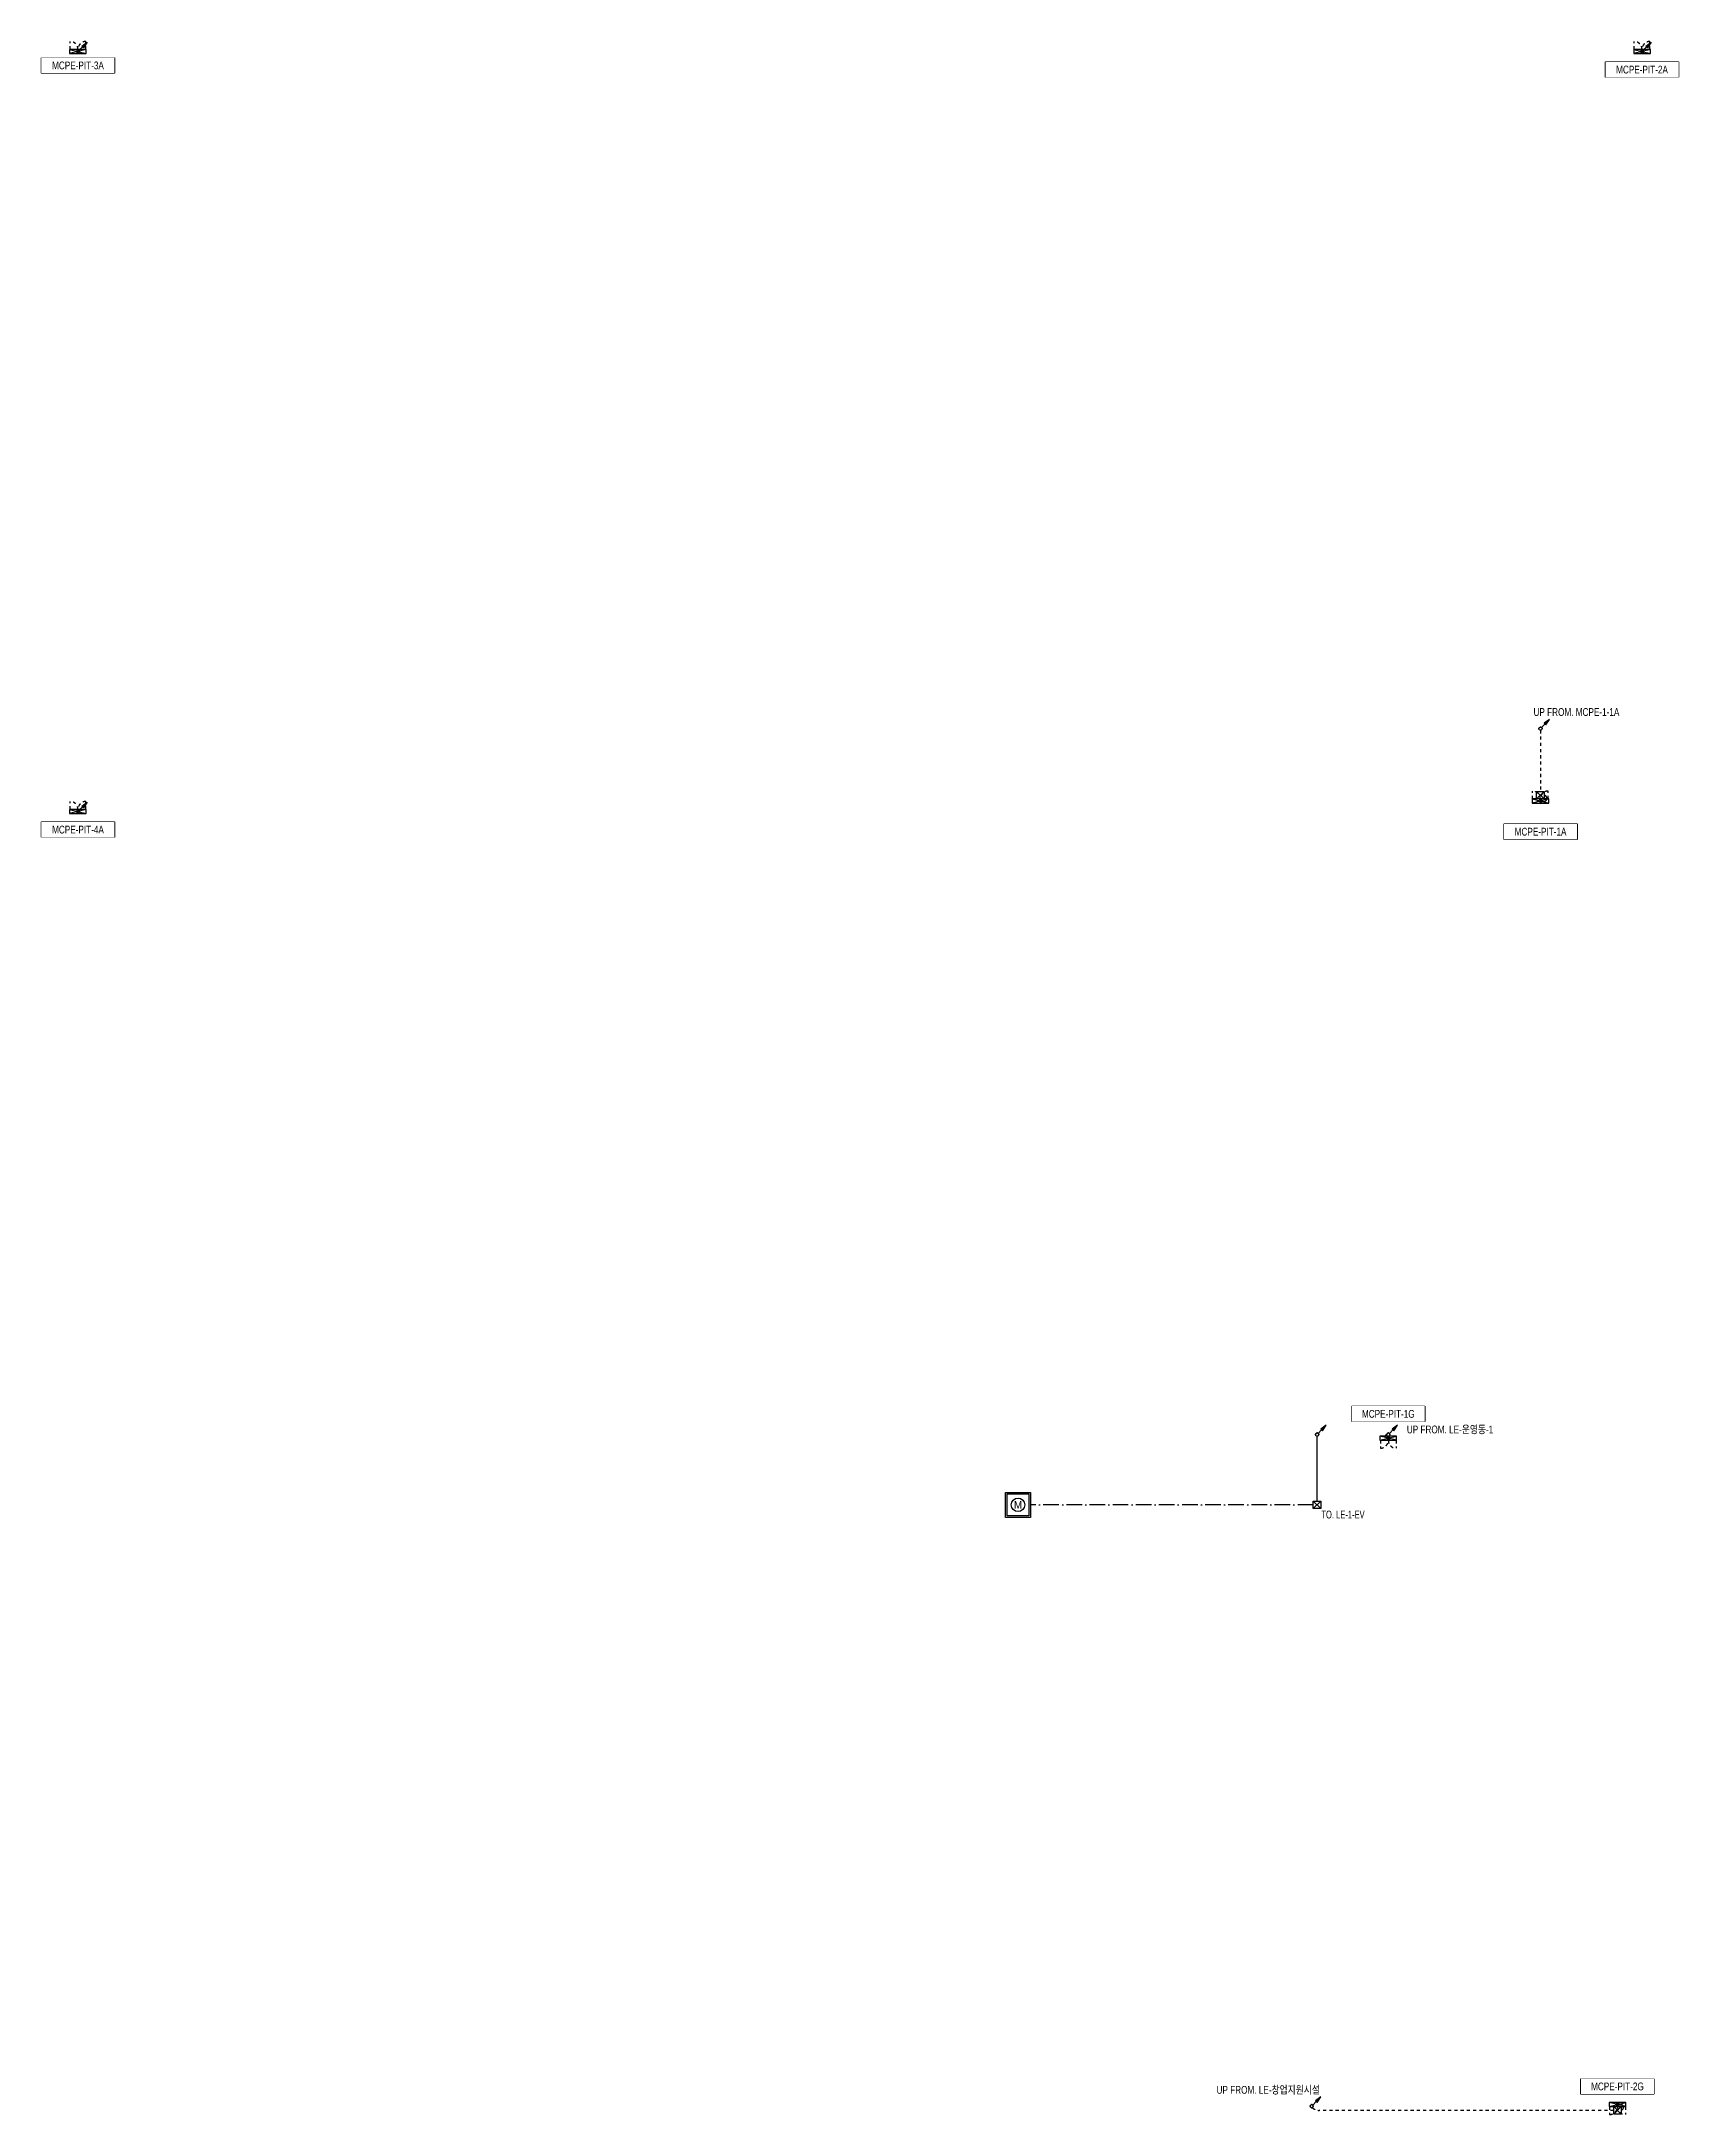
# Model space of a CAD drawing. Header units: millimetres. Extents: x 88028 to 500787, y -530175 to 1035835.
# Drawn here: x 95202 to 173785, y -489575 to -390015 of the extents above; entities that cross this region are included whole.
import ezdxf
from ezdxf.enums import TextEntityAlignment as Align

# ---------------------------------------------------------------- set-up
doc = ezdxf.new("R2010")
doc.units = ezdxf.units.MM
doc.header["$LTSCALE"] = 150
for name, pattern in [('CONTINOUS', [0]), ('D1', [3, 1, -1, 1]), ('LD4', [7.4, 5, -1.2, 0, -1.2])]:
    doc.linetypes.add(name, pattern=pattern)
for name, color, linetype in [('------01 Distribution Panel', 3, 'Continuous'), ('------01 Motor Control Panel or Center', 4, 'Continuous'), ('------09 Manhole', 3, 'Continuous'), ('-----00 LV_CABLE', 2, 'Continuous'), ('-----20 General Symbol', 3, 'Continuous'), ('-----30 Text', 2, 'Continuous')]:
    doc.layers.add(name, color=color, linetype=linetype)
doc.styles.add('ELEC', font='')
doc.styles.get('ELEC').set_extended_font_data('Dotum')

msp = doc.modelspace()

# ---------------------------------------------------------------- texts
at = {"layer": '------01 Distribution Panel', "style": 'ELEC', "width": 0.7}
msp.add_text('TO. LE-1-EV', height=375, dxfattribs=at).set_placement((157680, -460759), align=Align.MIDDLE_CENTER)
at = {"layer": '-----00 LV_CABLE', "linetype": 'D1', "style": 'ELEC', "width": 0.8}
msp.add_text('UP FROM. MCPE-1-1A', height=375, dxfattribs=at).set_placement((168885, -422220), align=Align.MIDDLE)
at = {"layer": '-----30 Text', "style": 'ELEC', "width": 0.8}
msp.add_text('UP FROM. LE-창업지원시설', height=375, dxfattribs=at).set_placement((154089, -488379), align=Align.MIDDLE)

# ---------------------------------------------------------------- blocks, each defined once
blk = doc.blocks.new('MCP_EQUIPMENT-2')
for p, q in [((200, 400), (0, -400)), ((200, -400), (0, 400))]:
    blk.add_line(p, q)
at = {"color": 1, "linetype": 'D1'}
for p, q in [((200, 380), (580, 380)), ((200, -380), (580, -380))]:
    blk.add_line(p, q, dxfattribs=at)
blk.add_lwpolyline([(200, 400), (0, 400), (0, -400), (200, -400)], close=True)
for centre, start, end in [((200, 380), 270, 0), ((200, -380), 0, 90)]:
    blk.add_arc(centre, 380, start, end, dxfattribs=at)
blk = doc.blocks.new('O01')
blk.add_hatch(color=256).paths.add_polyline_path([(-149, -218), (-218, -149), (-368, -368)])
blk.add_line((-46, -46), (-184, -184))
blk.add_lwpolyline([(-368, -368), (-149, -218), (-218, -149), (-368, -368)])
blk.add_circle((0, 0), 65)
for p in [(-65, 0), (-65, 0), (0, 65), (0, 65), (65, 0), (65, 0), (0, -65), (0, -65)]:
    blk.add_point(p)
blk = doc.blocks.new('11')
at = {"linetype": 'D1'}
h = blk.add_hatch(color=256, dxfattribs=at)
edge = h.paths.add_edge_path()
edge.add_arc((0, 0), 75, 0, 360)
blk.add_circle((0, 0), 75, dxfattribs=at)
for p in [(-75, 0), (0, 75), (75, 0), (0, -75)]:
    blk.add_point(p, dxfattribs=at)
blk = doc.blocks.new('O05')
for p, q in [((-150, -150), (-150, 150)), ((-150, 150), (150, 150)), ((150, 150), (-150, -150)), ((-150, 150), (150, -150)), ((150, 150), (150, -150)), ((150, -150), (-150, -150))]:
    blk.add_line(p, q)
blk = doc.blocks.new('MANHOLE2')
blk.add_lwpolyline([(500, -500), (-500, -500), (-500, 500), (500, 500)], close=True)
at = {"color": 1}
blk.add_lwpolyline([(435, -435), (-435, -435), (-435, 435), (435, 435)], close=True, dxfattribs=at)
blk.add_circle((0, 0), 270)
at = {"style": 'ELEC'}
blk.add_text('M', height=300, dxfattribs=at).set_placement((0, 0), align=Align.MIDDLE)

# ---------------------------------------------------------------- linework, layer by layer
at = {"layer": '------01 Motor Control Panel or Center', "linetype": 'CONTINOUS'}
for points in [[(98705, -390795), (98705, -391535), (95202, -391535), (95202, -390795)], [(173785, -390995), (173785, -391735), (170282, -391735), (170282, -390995)], [(98705, -427495), (98705, -428235), (95202, -428235), (95202, -427495)], [(168915, -427595), (168915, -428335), (165412, -428335), (165412, -427595)], [(161605, -455555), (161605, -456295), (158102, -456295), (158102, -455555)]]:
    msp.add_lwpolyline(points, close=True, dxfattribs=at)
at = {"layer": '------01 Motor Control Panel or Center', "linetype": 'CONTINOUS', "elevation": 0}
msp.add_lwpolyline([(172605, -487855), (172605, -488595), (169102, -488595), (169102, -487855)], close=True, dxfattribs=at)
at = {"layer": '-----00 LV_CABLE', "linetype": 'D1'}
msp.add_lwpolyline([(167154, -423095), (167154, -426035)], dxfattribs=at)
at = {"layer": '-----00 LV_CABLE', "elevation": 0}
msp.add_lwpolyline([(156434, -460115), (156434, -456995)], dxfattribs=at)
at = {"layer": '-----00 LV_CABLE', "linetype": 'LD4', "elevation": 0}
msp.add_lwpolyline([(156254, -460295), (142679, -460295)], dxfattribs=at)
at = {"layer": '-----00 LV_CABLE', "linetype": 'D1'}
msp.add_lwpolyline([(170674, -489375), (156528, -489375, -0.19891), (156210, -489243, -0.19891)], format="xyb", dxfattribs=at)
at = {"layer": '-----00 LV_CABLE'}
msp.add_arc((167317, -426368), 154, 235.04653, 83.84138, dxfattribs=at)
at = {"layer": '-----00 LV_CABLE', "linetype": 'D1'}
msp.add_arc((159797, -457006), 91.1, 101.46541, 256.60347, dxfattribs=at)

# ---------------------------------------------------------------- block references
at = {"layer": '------01 Motor Control Panel or Center'}
for p, rotation in [((96954, -390595), 89.99999999999999), ((167154, -426595), 89.99999999999999), ((159854, -456995), 270), ((170854, -488995), 270)]:
    msp.add_blockref('MCP_EQUIPMENT-2', p, dxfattribs=dict(at, rotation=rotation))
at = {"layer": '------09 Manhole', "xscale": 1.2, "yscale": 1.2, "zscale": 1.2}
msp.add_blockref('MANHOLE2', (142079, -460295), dxfattribs=at)
at = {"layer": '-----00 LV_CABLE', "linetype": 'D1', "rotation": 180}
for name, p, xscale, yscale, zscale in [('O01', (167154, -423017), 1.2, 1.2, 1.2), ('O05', (167154, -426215), 1.200000000011642, 1.200000000011642, 1.200000000011642), ('O01', (156434, -456917), 1.2, 1.2, 1.2), ('O01', (156176, -489173), 1.2, 1.2, 1.2), ('O05', (170854, -489375), 1.200000000011642, 1.200000000011642, 1.200000000011642)]:
    msp.add_blockref(name, p, dxfattribs=dict(at, xscale=xscale, yscale=yscale, zscale=zscale))
at = {"layer": '-----00 LV_CABLE'}
for p in [(167154, -426495), (159854, -457095)]:
    msp.add_blockref('11', p, dxfattribs=at)
at = {"layer": '-----20 General Symbol', "xscale": 1.2, "yscale": 1.2, "zscale": 1.2, "rotation": 89.99999999999999}
msp.add_blockref('O05', (156434, -460295), dxfattribs=at)

msp.set_redraw_order([(e.dxf.handle, doc.entitydb.next_handle()) for e in msp.query("TEXT MTEXT ATTDEF DIMENSION ARC_DIMENSION")])  # texts and dimensions are drawn at this point

# ---------------------------------------------------------------- next in the draw order: wipeouts: each hides what was drawn before it
at = {"color": 1}
for points in [[(95202, -390795), (98705, -390795), (98705, -391535), (95202, -391535)], [(170282, -390995), (173785, -390995), (173785, -391735), (170282, -391735)], [(95202, -427495), (98705, -427495), (98705, -428235), (95202, -428235)], [(165412, -427595), (168915, -427595), (168915, -428335), (165412, -428335)], [(158102, -455555), (161605, -455555), (161605, -456295), (158102, -456295)], [(169102, -487855), (172605, -487855), (172605, -488595), (169102, -488595)]]:
    msp.add_wipeout(points, dxfattribs=at).dxf.layer = '------01 Motor Control Panel or Center'

# ---------------------------------------------------------------- next in the draw order: linework, layer by layer
at = {"layer": '------01 Motor Control Panel or Center', "linetype": 'CONTINOUS'}
msp.add_lwpolyline([(173785, -390995), (173785, -391735), (170282, -391735), (170282, -390995)], close=True, dxfattribs=at)
at = {"layer": '-----00 LV_CABLE'}
msp.add_arc((170994, -489230), 150, 285.20404, 115.90805, dxfattribs=at)

# ---------------------------------------------------------------- next in the draw order: block references
at = {"layer": '------01 Motor Control Panel or Center', "rotation": 89.99999999999999}
for p in [(172034, -390595), (96954, -427095)]:
    msp.add_blockref('MCP_EQUIPMENT-2', p, dxfattribs=at)
at = {"layer": '-----00 LV_CABLE', "linetype": 'D1', "yscale": 1.2, "zscale": 1.2}
for p, xscale, rotation in [((96954, -390495), -1.2, 90), ((96954, -426995), -1.2, 90), ((159854, -456917), 1.2, 180)]:
    msp.add_blockref('O01', p, dxfattribs=dict(at, xscale=xscale, rotation=rotation))
at = {"layer": '-----00 LV_CABLE'}
for p in [(96954, -390495), (96954, -426995), (170854, -489095)]:
    msp.add_blockref('11', p, dxfattribs=at)

# ---------------------------------------------------------------- next in the draw order: texts
at = {"layer": '------01 Motor Control Panel or Center', "linetype": 'CONTINOUS', "style": 'ELEC', "width": 0.8}
for s, p in [('MCPE-PIT-3A', (96954, -391165)), ('MCPE-PIT-4A', (96954, -427865)), ('MCPE-PIT-1A', (167163, -427965)), ('MCPE-PIT-1G', (159854, -455925)), ('MCPE-PIT-2G', (170854, -488225))]:
    msp.add_text(s, height=375, dxfattribs=at).set_placement(p, align=Align.MIDDLE)
at = {"layer": '-----30 Text', "style": 'ELEC', "width": 0.8}
msp.add_text('UP FROM. LE-운영동-1', height=375, dxfattribs=at).set_placement((162818, -456665), align=Align.MIDDLE)

# ---------------------------------------------------------------- next in the draw order: wipeouts: each hides what was drawn before it
at = {"color": 1}
msp.add_wipeout([(170282, -390995), (173785, -390995), (173785, -391735), (170282, -391735)], dxfattribs=at).dxf.layer = '------01 Motor Control Panel or Center'

# ---------------------------------------------------------------- next in the draw order: block references
at = {"layer": '-----00 LV_CABLE', "linetype": 'D1', "xscale": -1.2, "yscale": 1.2, "zscale": 1.2, "rotation": 90}
msp.add_blockref('O01', (172034, -390495), dxfattribs=at)
at = {"layer": '-----00 LV_CABLE'}
msp.add_blockref('11', (172034, -390495), dxfattribs=at)

# ---------------------------------------------------------------- next in the draw order: texts
at = {"layer": '------01 Motor Control Panel or Center', "linetype": 'CONTINOUS', "style": 'ELEC', "width": 0.8}
msp.add_text('MCPE-PIT-2A', height=375, dxfattribs=at).set_placement((172034, -391365), align=Align.MIDDLE)

doc.saveas('drawing.dxf')
